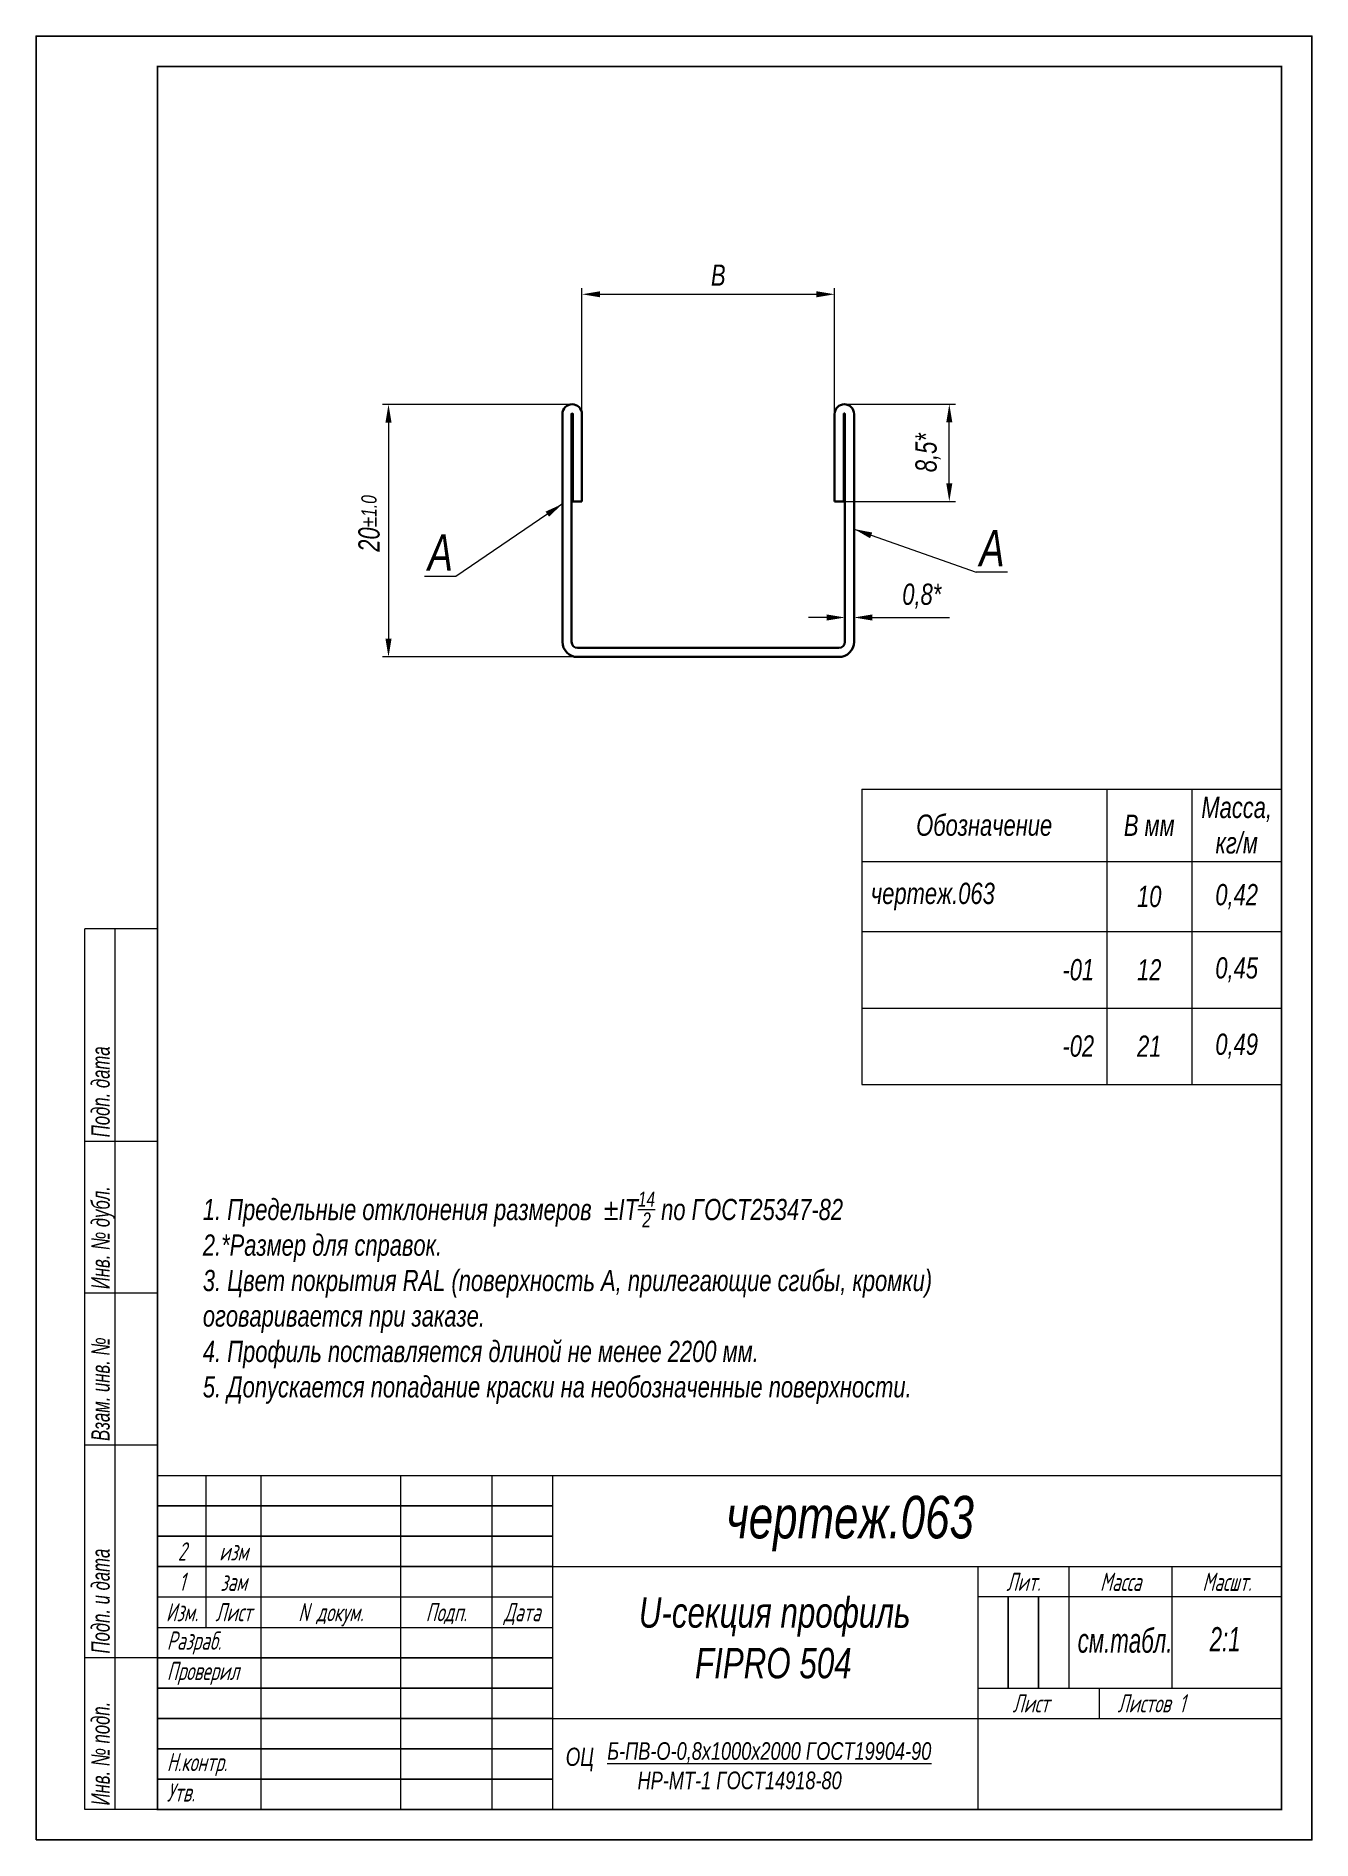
# Model space of a CAD drawing. Header units: millimetres. Extents: x 14 to 38309, y 5 to 92305.
# Drawn here: x 38098.9 to 38308.9, y 92008.2 to 92305.2 of the extents above; entities that cross this region are included whole.
import ezdxf
from ezdxf.enums import TextEntityAlignment as Align

# ---------------------------------------------------------------- set-up
doc = ezdxf.new("R2010")
doc.units = ezdxf.units.MM
doc.layers.get('0').update_dxf_attribs({"lineweight": 18})
doc.layers.add('Layer_02', color=10, linetype='Continuous', lineweight=30)
doc.layers.add('Layer_03', color=110, linetype='Continuous', lineweight=13)
doc.layers.add('Layer_04', color=7, linetype='Continuous')
doc.layers.add('Layer_05', color=7, linetype='Continuous')
doc.styles.add('Style_01', font='ARIALNI.TTF', dxfattribs={"width": 0.9})
doc.styles.add('Style_02', font='ARIALNI.TTF', dxfattribs={"width": 0.8})
doc.styles.add('Style_03', font='ARIALNI.TTF', dxfattribs={"width": 0.9, "height": 3.5})
doc.styles.add('Style_04', font='ARIALNI.TTF', dxfattribs={"width": 0.9, "height": 6})
doc.styles.add('Style_05', font='isocpeur.ttf')
doc.dimstyles.new('DimStyle_01', dxfattribs={"dimtxt": 6, "dimasz": 5.5, "dimexe": 1, "dimexo": 0.625, "dimgap": 1.4, "dimtad": 1, "dimdec": 0, "dimtxsty": 'Style_04', "dimcen": 0.1, "dimclrd": 256, "dimclre": 256, "dimclrt": 256, "dimazin": 3, "dimtfac": 1, "dimtdec": 0, "dimtmove": 0, "dimatfit": 3, "dimlwd": 13, "dimlwe": 13})

msp = doc.modelspace()

# ---------------------------------------------------------------- texts
at = {"ltscale": 5, "style": 'Style_02', "width": 0.8}
for s, p in [('Подп. дата', (38111.94, 92123.93)), ('Инв. № дубл.', (38111.94, 92098.93)), ('Взам. инв. №', (38111.94, 92073.93)), ('Подп. и дата', (38111.94, 92038.93)), ('Инв. № подп.', (38111.94, 92013.93))]:
    msp.add_text(s, height=3, rotation=90, dxfattribs=at).set_placement(p, align=Align.BOTTOM_LEFT)
at = {"color": 7, "style": 'Style_03', "width": 0.9}
for s, height, p in [('чертеж.063', 7, (38212.51, 92057.88)), ('ОЦ', 3, (38186.11, 92020.42))]:
    msp.add_text(s, height=height, dxfattribs=at).set_placement(p)
at = {"style": 'Style_05', "oblique": 15, "width": 0.66666}
for s, p in [('2', (38122.94, 92055.73)), ('изм', (38131.44, 92055.73)), ('1', (38122.94, 92050.73)), ('Лит.', (38261.44, 92050.73)), ('Масса', (38277.44, 92050.73)), ('Масшт.', (38294.94, 92050.73)), ('зам', (38131.44, 92050.73)), ('Изм.', (38122.94, 92045.73)), ('Лист', (38131.44, 92045.73)), ('N докум.', (38147.44, 92045.73)), ('Подп.', (38166.44, 92045.73)), ('Дата', (38178.94, 92045.73))]:
    msp.add_text(s, height=3, dxfattribs=at).set_placement(p, align=Align.MIDDLE_CENTER)
at = {"lineweight": 0, "style": 'Style_01', "width": 0.8}
msp.add_text('см.табл.', height=4, dxfattribs=at).set_placement((38270.38, 92039.06))
msp.add_text('2:1', height=4, dxfattribs=at).set_placement((38292.1, 92041.27), align=Align.MIDDLE_LEFT)
at = {"style": 'Style_05', "oblique": 15, "width": 0.66666}
for s, p in [('Разраб.', (38120.45, 92039.55)), ('Проверил', (38120.45, 92034.55)), ('Н.контр.', (38120.45, 92019.55)), ('Утв.', (38120.45, 92014.55))]:
    msp.add_text(s, height=3, dxfattribs=at).set_placement(p)
for s, p in [('Лист', (38259.65, 92030.72)), ('Листов', (38276.94, 92030.73)), ('1', (38287.06, 92030.73))]:
    msp.add_text(s, height=3, dxfattribs=at).set_placement(p, align=Align.MIDDLE_LEFT)
at = {"color": 7, "insert": (38120.36, 92114.97), "char_height": 3.5, "attachment_point": 1, "style": 'Style_03'}
msp.add_mtext_dynamic_manual_height_columns('\\A1;      1. Предельные отклонения размеров  %%PIT{\\H0.7x;\\S14/2;} по ГОСТ25347-82\\P      2.{\\C256;*}Размер для справок.\\P      3. Цвет покрытия RAL (поверхность А, прилегающие сгибы, кромки) \\P      оговаривается при заказе.\\P      4. Профиль поставляется длиной не менее 2200 мм.\\P{\\C256;      5. Допускается попадание краски на необозначенные поверхности.}', width=177.5144, gutter_width=70, heights=[42.19], dxfattribs=at)
at = {"color": 7, "insert": (38187.93, 92048.18), "char_height": 5, "width": 64.3878, "attachment_point": 1, "style": 'Style_03'}
msp.add_mtext('\\pi10.213,t235.21,250.21;U-секция профиль \\P\\pi19.458,t244.46,259.46;FIPRO 504', dxfattribs=at)
at = {"color": 3, "ltscale": 2, "insert": (38192.95, 92024.32), "char_height": 2.9, "width": 59.7044, "attachment_point": 1, "style": 'Style_03'}
msp.add_mtext('{\\L\\C0;Б-ПВ-О-0,8х1000х2000 ГОСТ19904-90\\P\\l      HP-MT-1 ГОСТ14918-80}', dxfattribs=at)
at = {"layer": 'Layer_03', "style": 'Style_04', "width": 0.9}
for p in [(38163.41, 92217.2), (38254.21, 92217.93)]:
    msp.add_text('А', height=6, dxfattribs=at).set_placement(p)

# ---------------------------------------------------------------- blocks, each defined once
blk = doc.blocks.new('A$C270D7DBD')
blk.add_line((12, 0), (0, 0))
blk = doc.blocks.new('*D2')
at = {"layer": 'Defpoints', "color": 0, "transparency": 16777216}
for p in [(38230.37, 92262.72), (38188.77, 92242.93), (38230.37, 92242.93)]:
    blk.add_point(p, dxfattribs=at)
at = {"layer": 'Layer_03', "lineweight": 13, "transparency": 16777216}
for p, q in [((38188.77, 92243), (38188.77, 92263.72)), ((38230.37, 92243), (38230.37, 92263.72)), ((38191.77, 92262.72), (38227.37, 92262.72))]:
    blk.add_line(p, q, dxfattribs=at)
at = {"layer": 'Layer_03', "transparency": 16777216}
for points in [[(38191.77, 92263.22), (38191.77, 92262.22), (38188.77, 92262.72)], [(38227.37, 92263.22), (38227.37, 92262.22), (38230.37, 92262.72)]]:
    blk.add_solid(points, dxfattribs=at)
at = {"layer": 'Layer_03', "transparency": 16777216, "insert": (38211.22, 92265.87), "char_height": 3.5, "attachment_point": 5, "style": 'Style_03'}
blk.add_mtext('\\A1;В', dxfattribs=at)
blk = doc.blocks.new('*D3')
at = {"layer": 'Defpoints', "color": 0, "transparency": 16777216}
for p in [(38187.29, 92244.59), (38156.94, 92203), (38188.07, 92203)]:
    blk.add_point(p, dxfattribs=at)
at = {"layer": 'Layer_03', "lineweight": 13, "transparency": 16777216}
for p, q in [((38187.23, 92244.59), (38155.94, 92244.59)), ((38156.94, 92241.59), (38156.94, 92206)), ((38188.01, 92203), (38155.94, 92203))]:
    blk.add_line(p, q, dxfattribs=at)
at = {"layer": 'Layer_03', "transparency": 16777216}
for points in [[(38156.44, 92241.59), (38157.44, 92241.59), (38156.94, 92244.59)], [(38156.44, 92206), (38157.44, 92206), (38156.94, 92203)]]:
    blk.add_solid(points, dxfattribs=at)
at = {"layer": 'Layer_03', "transparency": 16777216, "insert": (38153.75, 92224.99), "char_height": 3.5, "attachment_point": 5, "rotation": 90, "style": 'Style_03'}
blk.add_mtext('\\A1;20{\\H0.71429x;%%P1.0}', dxfattribs=at)
blk = doc.blocks.new('*D4')
at = {"layer": 'Defpoints', "color": 0, "transparency": 16777216}
for p in [(38233.57, 92214.29), (38233.57, 92209.5), (38232.07, 92205.5)]:
    blk.add_point(p, dxfattribs=at)
at = {"layer": 'Layer_03', "lineweight": 13, "transparency": 16777216}
for p, q in [((38233.57, 92214.23), (38233.57, 92208.5)), ((38232.07, 92205.56), (38232.07, 92210.5)), ((38229.07, 92209.5), (38226.07, 92209.5)), ((38236.57, 92209.5), (38249.29, 92209.5))]:
    blk.add_line(p, q, dxfattribs=at)
at = {"layer": 'Layer_03', "transparency": 16777216}
for points in [[(38229.07, 92210), (38229.07, 92209), (38232.07, 92209.5)], [(38236.57, 92210), (38236.57, 92209), (38233.57, 92209.5)]]:
    blk.add_solid(points, dxfattribs=at)
at = {"layer": 'Layer_03', "transparency": 16777216, "insert": (38244.72, 92213.01), "char_height": 3.5, "attachment_point": 5, "style": 'Style_03'}
blk.add_mtext('\\A1;0,8*', dxfattribs=at)
blk = doc.blocks.new('*D5')
at = {"layer": 'Defpoints', "color": 0, "transparency": 16777216}
for p in [(38231.97, 92244.64), (38249.25, 92244.64), (38231.87, 92228.6)]:
    blk.add_point(p, dxfattribs=at)
at = {"layer": 'Layer_03', "lineweight": 13, "transparency": 16777216}
for p, q in [((38232.04, 92244.64), (38250.25, 92244.64)), ((38249.25, 92231.6), (38249.25, 92241.64)), ((38231.94, 92228.6), (38250.25, 92228.6))]:
    blk.add_line(p, q, dxfattribs=at)
at = {"layer": 'Layer_03', "transparency": 16777216}
for points in [[(38248.75, 92241.64), (38249.75, 92241.64), (38249.25, 92244.64)], [(38248.75, 92231.6), (38249.75, 92231.6), (38249.25, 92228.6)]]:
    blk.add_solid(points, dxfattribs=at)
at = {"layer": 'Layer_03', "transparency": 16777216, "insert": (38245.74, 92236.64), "char_height": 3.5, "attachment_point": 5, "rotation": 90, "style": 'Style_03'}
blk.add_mtext('\\A1;8,5*', dxfattribs=at)
blk = doc.blocks.new('*T1')
at = {"color": 0, "linetype": 'ByBlock', "lineweight": -2}
for p, q in [((0, 0), (69.09, 0)), ((0, 0), (0, -11.94)), ((40.31, 0), (40.31, -11.94)), ((54.33, 0), (54.33, -11.94)), ((69.09, 0), (69.09, -11.94)), ((0, -11.94), (69.09, -11.94)), ((0, -11.94), (0, -48.63)), ((40.31, -11.94), (40.31, -48.63)), ((54.33, -11.94), (54.33, -48.63)), ((69.09, -11.94), (69.09, -48.63)), ((0, -23.48), (69.09, -23.48)), ((0, -36.06), (69.09, -36.06)), ((0, -48.63), (69.09, -48.63))]:
    blk.add_line(p, q, dxfattribs=at)
at = {"color": 0, "style": 'Style_03'}
for s, insert, char_height, width, attachment_point in [('Масса, кг/м', (61.71, -5.97), 3.5, 13.2617, 5), ('Обозначение', (20.15, -5.97), 3.5, 38.8072, 5), ('В мм', (47.32, -5.97), 3.5, 12.5228, 5), ('чертеж.063', (1.5, -17.71), 3.5, 37.3072, 4), ('10', (47.32, -17.71), 3.5, 8.0228, 5), ('0,42', (61.71, -17.71), 3.5, 8.7617, 5), ('                   {\\H0.77778x;       -01 }                       {\\H0.77778x;                     }', (1.5, -29.77), 4.5, 37.3072, 4), ('12', (47.32, -29.77), 3.5, 8.0228, 5), ('0,45', (61.71, -29.77), 3.5, 8.7617, 5), ('                   {\\H0.77778x;       -02 }                       {\\H0.77778x;                     }', (1.5, -42.34), 4.5, 37.3072, 4), ('21', (47.32, -42.34), 3.5, 8.0228, 5), ('0,49', (61.71, -42.34), 3.5, 8.7617, 5)]:
    blk.add_mtext(s, dxfattribs=dict(at, insert=insert, char_height=char_height, width=width, attachment_point=attachment_point))

# ---------------------------------------------------------------- dimensions: what is measured, and where the dimension line sits
at = {"layer": 'Layer_03'}
for base, p1, p2, text, picture, middle in [((38230.37, 92262.72), (38188.77, 92242.93), (38230.37, 92242.93), 'В', '*D2', (38211.22, 92262.72)), ((38233.57, 92209.5), (38232.07, 92205.5), (38233.57, 92214.29), '0,8*', '*D4', (38244.72, 92209.5))]:
    dim = msp.add_linear_dim(base=base, p1=p1, p2=p2, text=text, dimstyle='DimStyle_01', override={"dimasz": 3}, dxfattribs=at)
    dim.commit()
    dim.dimension.update_dxf_attribs({"geometry": picture, "text_midpoint": middle, "dimtype": 160})
for base, p1, p2, text, picture, middle in [((38156.94, 92203), (38187.29, 92244.59), (38188.07, 92203), '20{\\H0.71429x;%%P1.0}', '*D3', (38156.94, 92224.99)), ((38249.25, 92244.64), (38231.87, 92228.6), (38231.97, 92244.64), '8,5*', '*D5', (38249.25, 92236.64))]:
    dim = msp.add_linear_dim(base=base, p1=p1, p2=p2, angle=90, text=text, dimstyle='DimStyle_01', override={"dimasz": 3}, dxfattribs=at)
    dim.commit()
    dim.dimension.update_dxf_attribs({"geometry": picture, "text_midpoint": middle, "dimtype": 160})

# ---------------------------------------------------------------- linework, layer by layer
at = {"color": 3}
for p, q in [((38106.94, 92013.23), (38106.94, 92158.23)), ((38118.94, 92158.23), (38106.94, 92158.23)), ((38111.94, 92013.23), (38111.94, 92158.23)), ((38118.94, 92123.23), (38106.94, 92123.23)), ((38118.94, 92098.23), (38106.94, 92098.23)), ((38118.94, 92068.23), (38303.94, 92068.23)), ((38118.94, 92013.23), (38118.94, 92068.23)), ((38126.94, 92043.23), (38126.94, 92068.23)), ((38135.94, 92068.23), (38135.94, 92013.23)), ((38158.94, 92068.23), (38158.94, 92013.23)), ((38173.94, 92068.23), (38173.94, 92013.23)), ((38183.94, 92068.23), (38183.94, 92013.23)), ((38183.94, 92053.23), (38303.94, 92053.23)), ((38253.94, 92053.23), (38253.94, 92013.23)), ((38268.94, 92053.23), (38268.94, 92033.23)), ((38285.94, 92033.23), (38285.94, 92053.23)), ((38118.94, 92048.23), (38183.94, 92048.23)), ((38303.94, 92048.23), (38253.94, 92048.23)), ((38118.94, 92043.23), (38183.94, 92043.23)), ((38118.94, 92038.23), (38106.94, 92038.23)), ((38253.94, 92033.23), (38303.94, 92033.23)), ((38273.94, 92033.23), (38273.94, 92028.23)), ((38183.94, 92028.23), (38303.94, 92028.23)), ((38118.94, 92013.23), (38106.94, 92013.23))]:
    msp.add_line(p, q, dxfattribs=at)
at = {"layer": 'Layer_02'}
for p, q in [((38185.57, 92243), (38185.57, 92205.5)), ((38187.07, 92243), (38187.07, 92205.5)), ((38187.27, 92228.6), (38187.27, 92243)), ((38188.77, 92243), (38188.77, 92228.6)), ((38230.37, 92243), (38230.37, 92228.6)), ((38231.87, 92228.6), (38231.87, 92243)), ((38232.07, 92243), (38232.07, 92205.5)), ((38233.57, 92243), (38233.57, 92205.5)), ((38188.77, 92228.6), (38187.27, 92228.6)), ((38230.37, 92228.6), (38231.87, 92228.6)), ((38231.07, 92204.5), (38188.07, 92204.5)), ((38231.07, 92203), (38188.07, 92203))]:
    msp.add_line(p, q, dxfattribs=at)
for centre, radius, start, end in [((38187.17, 92243), 1.6, 0, 180), ((38187.17, 92243), 0.1, 0, 180), ((38231.97, 92243), 1.6, 0, 180), ((38231.97, 92243), 0.1, 0, 180), ((38188.07, 92205.5), 2.5, 180, 270), ((38188.07, 92205.5), 1, 180, 270), ((38188.07, 92205.5), 1, 180, 270), ((38231.07, 92205.5), 1, 270, 0), ((38231.07, 92205.5), 1, 270, 0), ((38231.07, 92205.5), 2.5, 270, 0)]:
    msp.add_arc(centre, radius, start, end, dxfattribs=at)
at = {"layer": 'Layer_03'}
for p, q in [((38185.57, 92228.2), (38168.02, 92216.26)), ((38233.57, 92224.07), (38253.65, 92216.98)), ((38168.02, 92216.26), (38162.85, 92216.26)), ((38258.82, 92216.98), (38253.65, 92216.98))]:
    msp.add_line(p, q, dxfattribs=at)
for points in [[(38182.8, 92226.94), (38183.36, 92226.11), (38185.57, 92228.2)], [(38236.21, 92222.55), (38236.56, 92223.49), (38233.57, 92224.07)]]:
    msp.add_solid(points, dxfattribs=at)
at = {"layer": 'Layer_04', "elevation": 0}
msp.add_lwpolyline([(38098.93, 92008.23), (38308.93, 92008.23), (38308.93, 92305.23), (38098.93, 92305.23)], close=True, dxfattribs=at)
at = {"layer": 'Layer_04', "const_width": 0.3, "elevation": 0}
msp.add_lwpolyline([(38118.93, 92013.23), (38303.93, 92013.23), (38303.93, 92300.23), (38118.93, 92300.23)], close=True, dxfattribs=at)
at = {"layer": 'Layer_05', "color": 3}
for p, q in [((38118.94, 92013.23), (38118.94, 92068.23)), ((38118.8, 92013.23), (38303.93, 92013.23))]:
    msp.add_line(p, q, dxfattribs=at)
at = {"layer": 'Layer_05', "color": 8}
for p, q in [((38118.94, 92063.23), (38183.94, 92063.23)), ((38118.94, 92058.23), (38183.94, 92058.23)), ((38118.94, 92053.23), (38183.94, 92053.23)), ((38118.94, 92048.23), (38118.94, 92048.23)), ((38118.94, 92048.23), (38118.94, 92048.23)), ((38258.94, 92048.23), (38258.94, 92033.23)), ((38263.94, 92033.23), (38263.94, 92048.23)), ((38118.94, 92038.23), (38183.94, 92038.23)), ((38118.94, 92033.23), (38183.94, 92033.23)), ((38118.94, 92028.23), (38183.94, 92028.23)), ((38118.94, 92023.23), (38183.94, 92023.23)), ((38118.94, 92018.23), (38183.94, 92018.23))]:
    msp.add_line(p, q, dxfattribs=at)

# ---------------------------------------------------------------- block references
msp.add_blockref('*T1', (38234.84, 92181.26))
at = {"color": 3}
msp.add_blockref('A$C270D7DBD', (38106.94, 92073.23), dxfattribs=at)

msp.set_redraw_order([(e.dxf.handle, doc.entitydb.next_handle()) for e in msp.query("TEXT MTEXT ATTDEF DIMENSION ARC_DIMENSION")])  # texts and dimensions are drawn at this point

doc.saveas('drawing.dxf')
